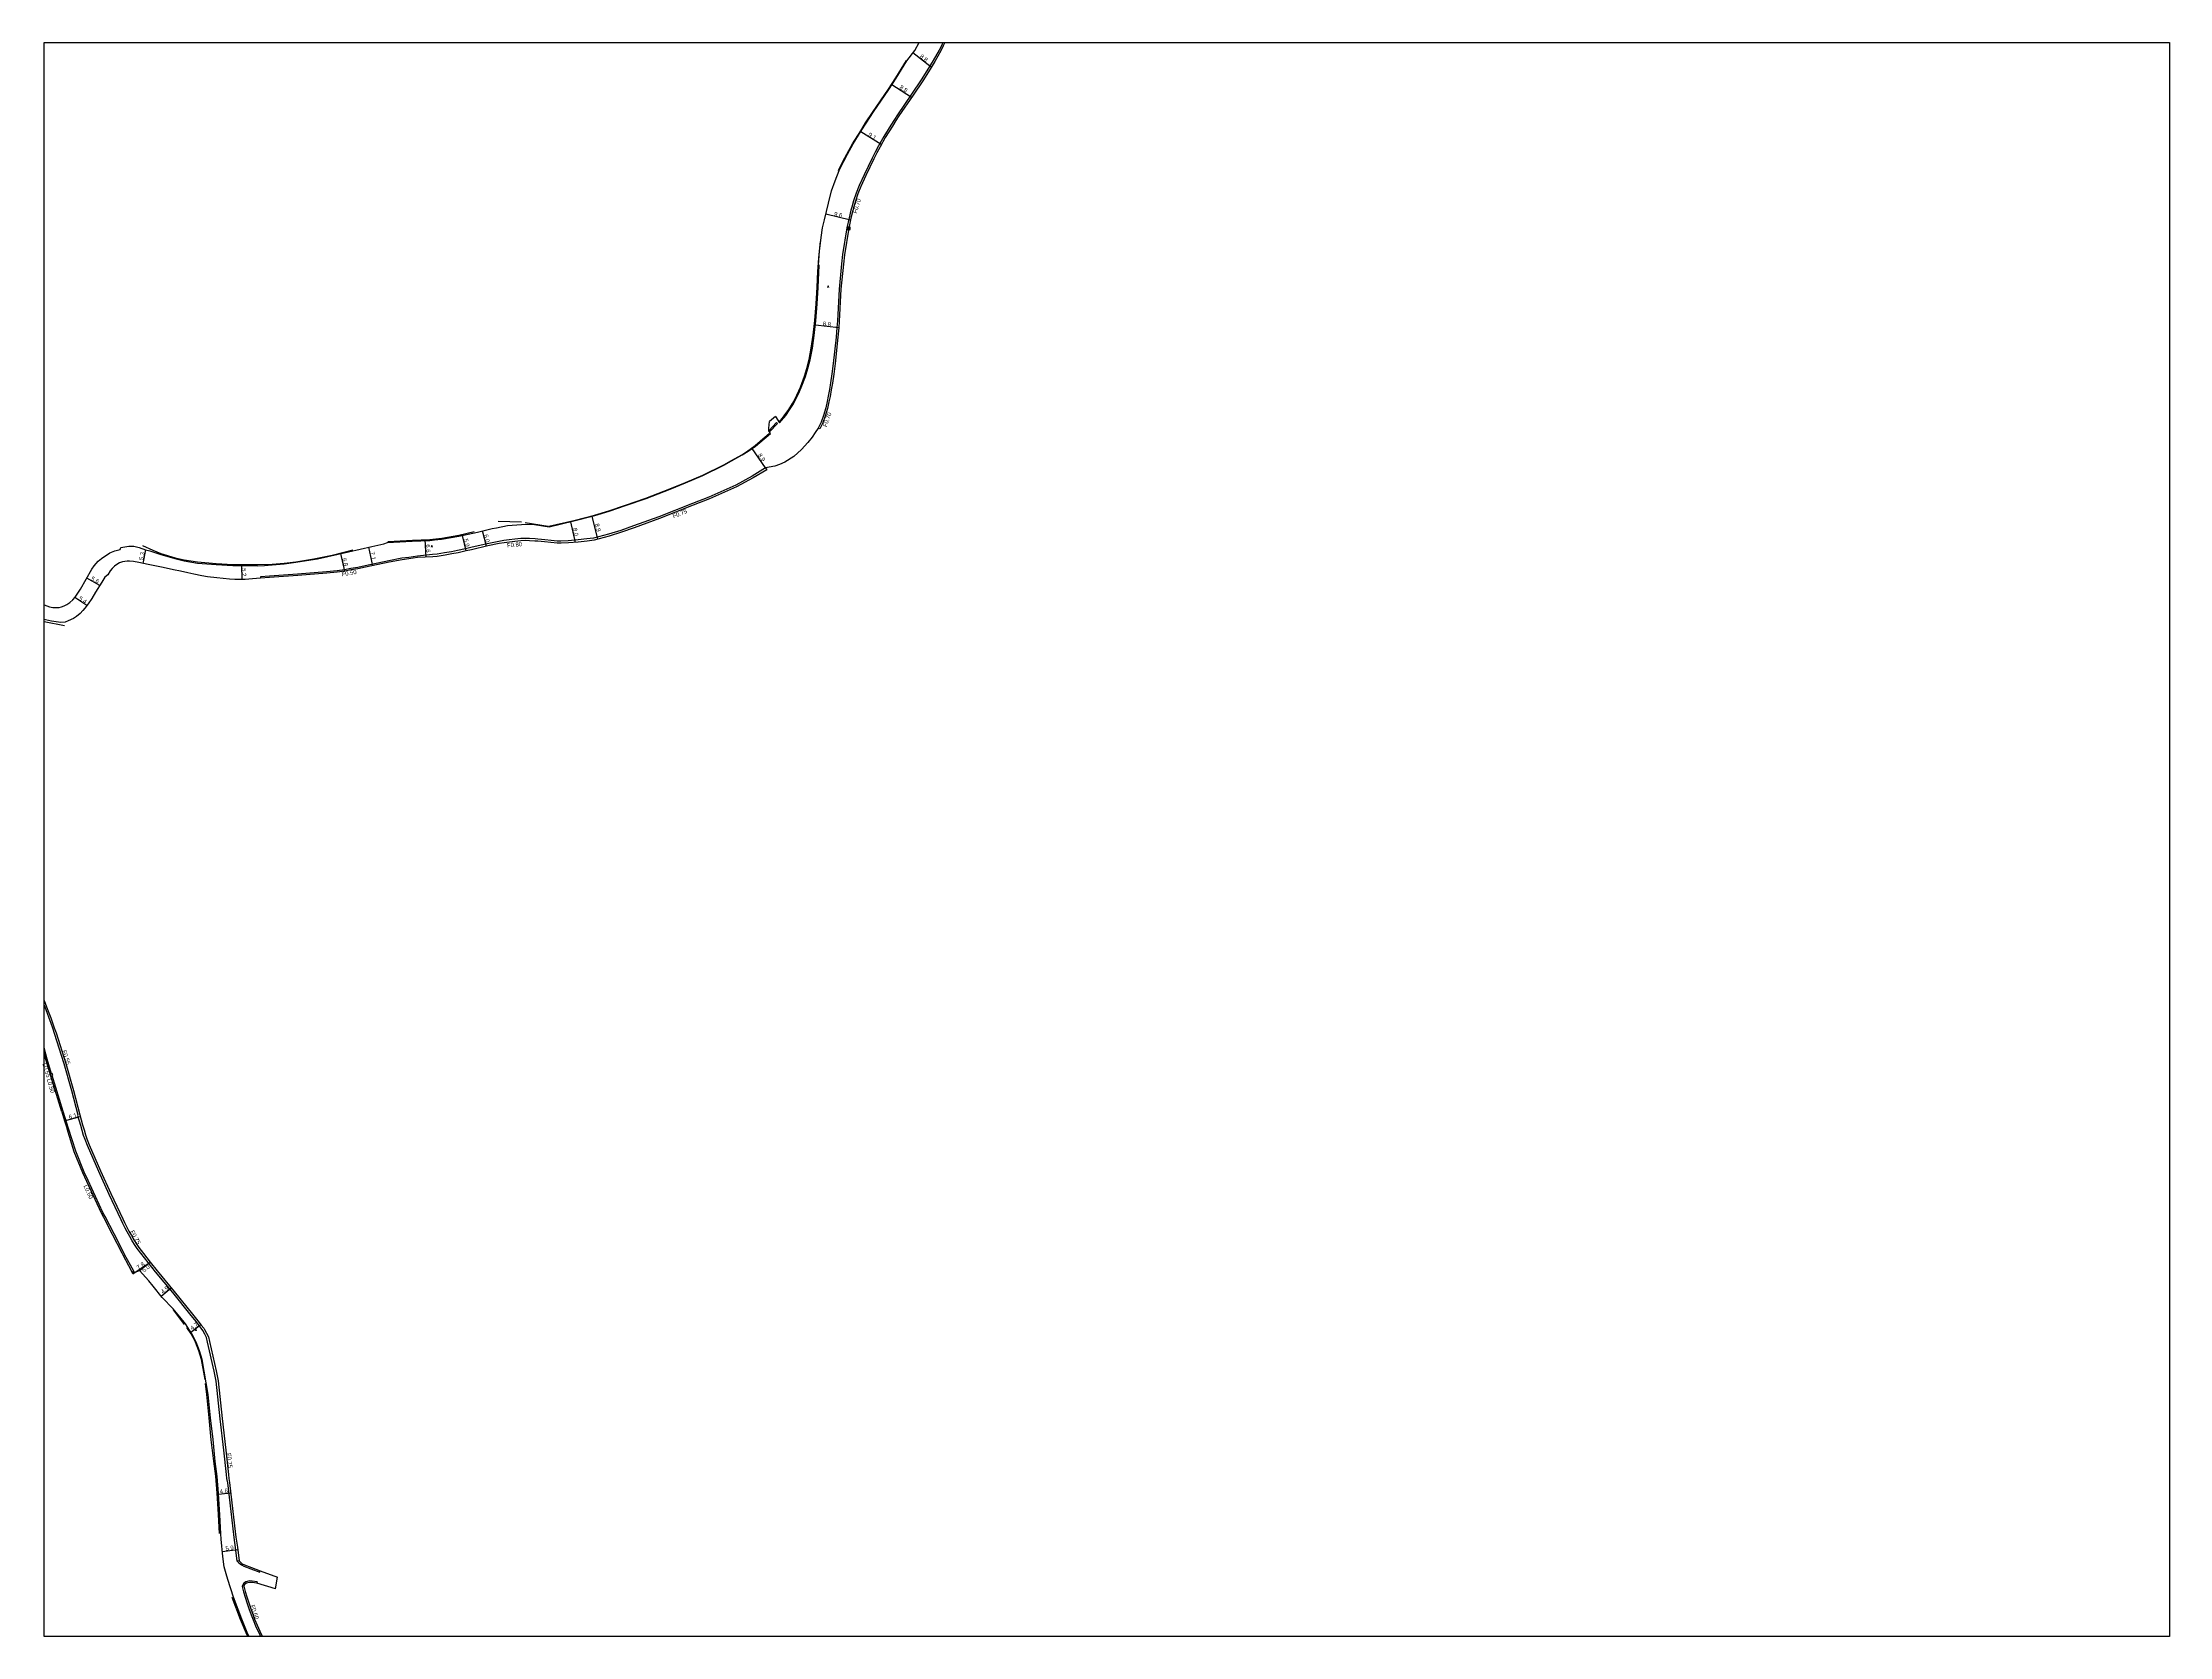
# Model space of a CAD drawing. Header units: metres. Extents: x -16001 to -12000, y -96000 to -93000.
# Drawn here: x -16001 to -15200, y -93600 to -93000 of the extents above; entities that cross this region are included whole.
import ezdxf

# ---------------------------------------------------------------- set-up
doc = ezdxf.new("R2010")
doc.units = ezdxf.units.M
doc.header["$LTSCALE"] = 2.5
for name, color, linetype in [('その他', 7, 'Continuous'), ('側溝・桝', 7, 'Continuous'), ('図郭', 7, 'Continuous'), ('幅員', 7, 'Continuous'), ('歩道・分離帯・安全施設', 7, 'Continuous'), ('舗装', 7, 'Continuous'), ('道路', 7, 'Continuous')]:
    doc.layers.add(name, color=color, linetype=linetype)
doc.styles.get("Standard").update_dxf_attribs({"font": ''})
doc.styles.add('YOKO_DECO', font='txt.shx', dxfattribs={"bigfont": 'extfont.shx'})
doc.styles.get('Standard').set_extended_font_data('@MS PGothic')

# ---------------------------------------------------------------- blocks, each defined once
blk = doc.blocks.new('910910')
blk.add_lwpolyline([(1, -1), (1, 1), (-1, 1), (-1, -1)], close=True)
for points in [[(-0.8, 0.8), (0.8, -0.8)], [(-0.8, -0.8), (0.8, 0.8)]]:
    blk.add_lwpolyline(points)

msp = doc.modelspace()

# ---------------------------------------------------------------- linework, layer by layer
at = {"layer": '側溝・桝'}
for points in [[(-15661.71, -93000), (-15662.16, -93000.97), (-15663.14, -93002.84), (-15665.35, -93006.78), (-15667.69, -93010.62), (-15669.83, -93014.02), (-15673.48, -93019.45), (-15678.84, -93027.24), (-15679.96, -93028.93), (-15681.3, -93031.07), (-15683.97, -93035.41), (-15685.96, -93038.92), (-15687.14, -93041.21), (-15688.29, -93043.47), (-15691.38, -93049.78), (-15693.27, -93053.87), (-15694.36, -93056.74), (-15695.29, -93059.53), (-15696.03, -93061.98), (-15696.3, -93063.06), (-15696.99, -93065.93), (-15697.8, -93069.79), (-15699.43, -93079.77), (-15699.81, -93083.32), (-15700.79, -93092.8), (-15701.37, -93104.81), (-15701.59, -93107.3), (-15701.9, -93110.85), (-15702.95, -93120.76), (-15703.46, -93124.72), (-15703.99, -93128.14), (-15704.43, -93130.64), (-15704.85, -93133.14), (-15705.28, -93135.12), (-15705.75, -93137.57), (-15706.63, -93140.4), (-15707.52, -93142.85), (-15708.66, -93145.17)], [(-15727.2, -93146.13), (-15724.34, -93143.05), (-15724.02, -93143.35)], [(-15724.02, -93143.35), (-15726.98, -93146.53)], [(-15728.43, -93160.15), (-15733.54, -93163.26), (-15739.69, -93166.61), (-15749.85, -93171.08), (-15755.99, -93173.46), (-15768.59, -93178.49), (-15778.12, -93181.97), (-15782.94, -93183.63), (-15787.52, -93185.04), (-15793.18, -93186.51)], [(-15812.84, -93187.04), (-15814.15, -93186.91), (-15815.22, -93186.82), (-15817.28, -93186.72), (-15819.01, -93186.69), (-15820.59, -93186.75), (-15822.85, -93186.97), (-15824.93, -93187.21), (-15826.95, -93187.5), (-15828.82, -93187.81), (-15833.19, -93188.68), (-15839.34, -93190.14), (-15841.37, -93190.54), (-15844.37, -93191.24), (-15846.64, -93191.68), (-15849.25, -93192.12), (-15852.12, -93192.6), (-15853.82, -93192.78), (-15859.49, -93193.37), (-15862.74, -93193.81), (-15865.31, -93194.16), (-15870.21, -93195.08), (-15879.17, -93196.97), (-15881.99, -93197.55), (-15884.54, -93198.02), (-15886.91, -93198.44), (-15889.75, -93198.84), (-15893.67, -93199.22), (-15904.58, -93200.07), (-15915.19, -93200.91), (-15918.6, -93201.13), (-15918.56, -93201.65)], [(-15793.18, -93186.51), (-15795.75, -93186.88), (-15799.02, -93187.21), (-15802.74, -93187.56), (-15805.46, -93187.68), (-15806.85, -93187.66), (-15809.16, -93187.42), (-15811.58, -93187.16), (-15812.84, -93187.04)], [(-15926.57, -93571.58), (-15927.31, -93571.63), (-15928, -93566.47), (-15928.52, -93562.69), (-15929.65, -93553), (-15930.92, -93542.14), (-15931.22, -93540.6), (-15931.36, -93539.05), (-15932.39, -93529.93), (-15933.69, -93518.03), (-15935.26, -93503.91), (-15935.97, -93500.18), (-15938.46, -93489.18), (-15938.9, -93487.47), (-15939.5, -93486.17), (-15940.23, -93484.84), (-15940.51, -93484.45), (-15941.42, -93483.31), (-15942.68, -93481.61), (-15944.69, -93479.17), (-15951.6, -93470.58), (-15958.13, -93462.71), (-15964.96, -93454), (-15965.69, -93452.85), (-15966.85, -93451.11), (-15967.79, -93449.43), (-15968.8, -93447.74), (-15969.54, -93446.27), (-15970.4, -93444.49), (-15971.07, -93443.13), (-15975.54, -93433.6), (-15979.46, -93425.01), (-15983.72, -93415.23), (-15984.62, -93412.94), (-15985.14, -93411.42), (-15985.69, -93409.54), (-15986.25, -93407.61), (-15987.27, -93404.05), (-15987.19, -93403.83), (-15989.55, -93394.58), (-15992.45, -93384.43), (-15996.07, -93373.01), (-15996.74, -93371.07), (-15997.38, -93369.21), (-15998.08, -93367.31), (-15998.74, -93365.46), (-15999.63, -93363.14), (-16000, -93362.2)], [(-15997.21, -93388.18), (-15998.84, -93382.68), (-16000, -93378.41)], [(-15992.8, -93402.39), (-15997.04, -93388.9)], [(-15990.8, -93408.73), (-15992.8, -93402.39)], [(-15966.26, -93462.52), (-15967.51, -93460.25), (-15969.74, -93456.16), (-15970.09, -93455.37), (-15973.71, -93448.43), (-15977.06, -93441.94), (-15977.89, -93440.4), (-15983.39, -93428.38), (-15984.89, -93425.19), (-15988.09, -93417.36), (-15990.8, -93408.73)], [(-15927.31, -93571.63), (-15926.7, -93572.23), (-15926.21, -93572.68), (-15925.71, -93573.06), (-15924.79, -93573.57), (-15922.16, -93574.59), (-15918.87, -93575.84)], [(-15918.87, -93575.84), (-15918.73, -93575.3)], [(-15919.82, -93579.45), (-15921.7, -93579.2), (-15922.76, -93579.1), (-15923.53, -93579.25), (-15924.14, -93579.43), (-15924.86, -93579.99), (-15925.18, -93580.53), (-15925.46, -93581.05), (-15925.43, -93581.19)], [(-15924.83, -93581.04), (-15925.43, -93581.19), (-15924.91, -93583.22), (-15924.3, -93585.21), (-15923.55, -93587.6), (-15922.91, -93589.45), (-15922.07, -93591.83), (-15921.39, -93593.68), (-15920.44, -93595.95), (-15918.86, -93599.38), (-15918.55, -93600)], [(-15919.82, -93579.45), (-15919.96, -93579.99)]]:
    msp.add_lwpolyline(points, dxfattribs=at)
for points in [[(-15997.51, -93389.06), (-15996.76, -93388.8), (-15997, -93388.11), (-15997.72, -93388.36)], [(-15966.6, -93463.49), (-15966.91, -93462.83), (-15966.26, -93462.52), (-15965.94, -93463.17)]]:
    msp.add_lwpolyline(points, close=True, dxfattribs=at)
at = {"layer": '図郭'}
msp.add_lwpolyline([(-16000, -93000), (-15200, -93000), (-15200, -93600), (-16000, -93600)], close=True, dxfattribs=at)
at = {"layer": '幅員'}
for points in [[(-15666.09, -93009.31), (-15672.98, -93003.9)], [(-15673.52, -93020.71), (-15680.86, -93015.87)], [(-15684.88, -93038.4), (-15692.61, -93033.57)], [(-15696.49, -93066.86), (-15705.8, -93064.6)], [(-15700.9, -93107.36), (-15709.69, -93106.39)], [(-15728.43, -93160.15), (-15733.46, -93152.79)], [(-15801.94, -93180.36), (-15800.13, -93188.14)], [(-15791.53, -93186.91), (-15793.77, -93178.29)], [(-15961.8, -93190.9), (-15962.8, -93196.06)], [(-15877.94, -93189.95), (-15876.47, -93196.94)], [(-15856.23, -93193.72), (-15856.55, -93187.09)], [(-15841.2, -93191.34), (-15842.5, -93185.54)], [(-15833.52, -93189.6), (-15835.01, -93183.8)], [(-15925.67, -93196.9), (-15925.61, -93202.11)], [(-15886.83, -93198.96), (-15888.31, -93192.34)], [(-15979.1, -93204.41), (-15983.96, -93201.68)], [(-15983.97, -93211.94), (-15988.44, -93208.93)], [(-15992.33, -93405.95), (-15986.47, -93404.23)], [(-15966.6, -93463.49), (-15960.13, -93459.12)], [(-15964.06, -93462.21), (-15960.13, -93459.12)], [(-15955.99, -93471.87), (-15952.19, -93468.72)], [(-15944.8, -93485.41), (-15941.03, -93482.6)], [(-15934.34, -93546.43), (-15929.74, -93545.89)], [(-15932.96, -93568), (-15927.15, -93567.22)]]:
    msp.add_lwpolyline(points, dxfattribs=at)
at = {"layer": '歩道・分離帯・安全施設'}
for points in [[(-15700.97, -93048.13), (-15699.26, -93044.58), (-15697.82, -93041.97), (-15695.69, -93038.12), (-15692.64, -93033.22), (-15690.85, -93030.27), (-15687.96, -93025.98), (-15685.22, -93021.95), (-15682.18, -93017.56), (-15679.39, -93013.32), (-15675.46, -93006.8)], [(-15723.26, -93142.74), (-15721.76, -93140.88), (-15721.14, -93140.11), (-15719.69, -93138.16), (-15718.31, -93135.87), (-15717.35, -93134.09), (-15715.36, -93129.72), (-15713.84, -93125.56), (-15712.94, -93122.72), (-15712.02, -93119.33), (-15711.24, -93115.05), (-15710.53, -93110.17), (-15709.86, -93104.68), (-15709.37, -93098.42), (-15709.03, -93092.12), (-15708.78, -93086.13), (-15708.46, -93081.12), (-15708.2, -93078.53), (-15707.79, -93074.94)], [(-15737.38, -93155.14), (-15735.13, -93153.67), (-15732.39, -93151.65), (-15729.45, -93149.16), (-15727.13, -93147.12)], [(-15810, -93182.01), (-15800.65, -93179.9), (-15792.81, -93177.9), (-15787.4, -93176.26), (-15781.21, -93174.18), (-15773.47, -93171.5), (-15764.46, -93167.99), (-15758.62, -93165.65), (-15752.12, -93162.82), (-15744.21, -93159.02), (-15741.31, -93157.39), (-15737.38, -93155.14)], [(-15829.05, -93180.13), (-15820.27, -93180.44)], [(-15818.96, -93180.7), (-15810.25, -93182.02)], [(-15963.03, -93189.28), (-15959.12, -93191.12), (-15956.12, -93192.35), (-15950.69, -93193.94), (-15947.33, -93194.71), (-15942.23, -93195.51), (-15935.25, -93196.1), (-15928.94, -93196.44), (-15919.64, -93196.53), (-15914.17, -93196.39), (-15909.62, -93196.02), (-15905.28, -93195.48), (-15898.47, -93194.35), (-15891.62, -93192.98), (-15883.82, -93190.99)], [(-15870.67, -93187.85), (-15861.41, -93187.33), (-15854.82, -93187.01), (-15850.36, -93186.59), (-15843.86, -93185.47), (-15838.16, -93184.06)], [(-16000, -93217.96), (-15992.3, -93219.44)], [(-15947.14, -93482.53), (-15951.3, -93477.03)], [(-15939.35, -93503.24), (-15940.81, -93495.76), (-15941.8, -93492.49), (-15943.03, -93489.23), (-15943.9, -93487.43), (-15944.7, -93486.06), (-15946.26, -93483.76)], [(-15933.96, -93561.26), (-15934.37, -93554.15), (-15934.83, -93546.1), (-15935.38, -93539.67), (-15936.12, -93534.07), (-15937.14, -93525.93), (-15937.83, -93517.7), (-15938.71, -93508.87), (-15939.26, -93504.84)], [(-15923.32, -93600), (-15923.96, -93598.66), (-15926.05, -93593.62), (-15929.22, -93585.29)]]:
    msp.add_lwpolyline(points, dxfattribs=at)
at = {"layer": '道路'}
for points in [[(-15660.95, -93000), (-15661.55, -93001.28), (-15662.54, -93003.16), (-15664.76, -93007.13), (-15667.11, -93010.98), (-15669.26, -93014.39), (-15672.91, -93019.83), (-15678.27, -93027.62), (-15679.39, -93029.3), (-15680.72, -93031.43), (-15683.38, -93035.76), (-15685.36, -93039.24), (-15686.53, -93041.52), (-15687.68, -93043.77), (-15690.76, -93050.07), (-15692.64, -93054.13), (-15693.71, -93056.97), (-15694.64, -93059.74), (-15695.37, -93062.16), (-15695.64, -93063.22), (-15696.32, -93066.08), (-15697.13, -93069.91), (-15698.75, -93079.86), (-15699.13, -93083.39), (-15700.11, -93092.85), (-15700.69, -93104.86), (-15700.9, -93107.36), (-15701.22, -93110.92), (-15702.27, -93120.84), (-15702.78, -93124.82), (-15703.31, -93128.25), (-15703.76, -93130.76), (-15704.18, -93133.27), (-15704.61, -93135.26), (-15705.09, -93137.74), (-15705.99, -93140.62), (-15706.89, -93143.12), (-15708.05, -93145.47), (-15708.66, -93145.17), (-15709.78, -93146.76), (-15710.91, -93148.56), (-15712.56, -93150.51), (-15714.88, -93153.13), (-15717.75, -93155.77), (-15721.24, -93157.97), (-15723.17, -93158.9), (-15724.95, -93159.52), (-15728.43, -93160.15), (-15728.03, -93160.8)], [(-15724.66, -93140.72), (-15723.15, -93143.13), (-15720.86, -93140.39), (-15719.4, -93138.32), (-15717.96, -93136.03), (-15717.01, -93134.22), (-15715.66, -93131.39), (-15715.01, -93129.85), (-15713.48, -93125.66), (-15712.56, -93122.67), (-15711.68, -93119.42), (-15710.83, -93115.09), (-15710.12, -93110.22), (-15709.51, -93104.75), (-15708.98, -93098.4), (-15708.68, -93092.19), (-15708.3, -93083.79), (-15708.55, -93083.82), (-15708.14, -93078.53), (-15707.55, -93073.37), (-15707.03, -93069.79), (-15706.33, -93066.79), (-15704.8, -93060.5), (-15703.57, -93055.85), (-15702.28, -93052.09), (-15700.76, -93048.17), (-15699.04, -93044.62), (-15697.6, -93042.01), (-15695.47, -93038.15), (-15692.42, -93033.26), (-15690.63, -93030.3), (-15687.8, -93026.08), (-15682.03, -93017.64), (-15679.24, -93013.39), (-15675.31, -93006.87), (-15672.25, -93002.97), (-15670.66, -93000)], [(-15737.25, -93155.26), (-15735, -93153.85), (-15732.23, -93151.95), (-15726.64, -93147.19), (-15727.2, -93146.13), (-15727.23, -93145.22), (-15726.92, -93142.62)], [(-15724.66, -93140.72), (-15726.92, -93142.62)], [(-15809.91, -93182.3), (-15800.62, -93180.03), (-15792.77, -93178.04), (-15787.35, -93176.39), (-15781.17, -93174.32), (-15773.42, -93171.64), (-15764.4, -93168.12), (-15758.56, -93165.78), (-15752.06, -93162.94), (-15744.14, -93159.15), (-15741.24, -93157.52), (-15737.25, -93155.26)], [(-15728.03, -93160.8), (-15733.16, -93163.91), (-15739.36, -93167.28), (-15749.56, -93171.77), (-15755.71, -93174.16), (-15768.32, -93179.2), (-15777.86, -93182.68), (-15782.7, -93184.34), (-15787.31, -93185.77), (-15793.02, -93187.32), (-15795.65, -93187.69), (-15798.94, -93188.03), (-15802.69, -93188.38), (-15805.45, -93188.5), (-15806.9, -93188.48), (-15809.25, -93188.23), (-15811.66, -93187.98), (-15812.92, -93187.86)], [(-15986.32, -93205.78), (-15984.15, -93202.01), (-15982.05, -93198.28), (-15981.14, -93197.02), (-15979.66, -93195.28), (-15978.44, -93194.17), (-15975.3, -93192.06), (-15973.4, -93191.35), (-15971.36, -93190.82), (-15971.16, -93190.09), (-15968.16, -93189.53), (-15966.21, -93189.61), (-15964.18, -93190.11), (-15961.8, -93190.9), (-15960.26, -93191.4), (-15956.11, -93192.78), (-15950.83, -93194.21), (-15947.33, -93195.14), (-15942.23, -93195.94), (-15935.25, -93196.52), (-15928.93, -93196.87), (-15919.63, -93196.96), (-15917.11, -93196.85), (-15914.18, -93196.56), (-15909.61, -93196.2), (-15905.26, -93195.61), (-15897.07, -93194.3), (-15885.38, -93191.69), (-15876.72, -93189.66), (-15872.2, -93188.66), (-15870.7, -93188.23), (-15861.43, -93187.71), (-15854.85, -93187.39), (-15853.12, -93187.23), (-15850.39, -93186.97), (-15843.89, -93185.85), (-15836.87, -93184.28), (-15832.9, -93183.26), (-15831.36, -93182.87), (-15829.77, -93182.71), (-15825.57, -93181.85), (-15822.03, -93181.6), (-15818.59, -93181.27), (-15815.4, -93181.42), (-15809.91, -93182.3)], [(-15812.92, -93187.86), (-15814.23, -93187.73), (-15815.27, -93187.64), (-15817.31, -93187.55), (-15819, -93187.51), (-15820.53, -93187.57), (-15822.77, -93187.79), (-15824.82, -93188.02), (-15826.82, -93188.31), (-15828.67, -93188.62), (-15833.01, -93189.48), (-15839.16, -93190.94), (-15841.2, -93191.34), (-15844.2, -93192.05), (-15846.49, -93192.49), (-15849.11, -93192.94), (-15852.01, -93193.41), (-15853.73, -93193.59), (-15859.43, -93193.89), (-15862.67, -93194.33), (-15865.23, -93194.68), (-15870.11, -93195.59), (-15879.07, -93197.48), (-15881.89, -93198.07), (-15884.45, -93198.54), (-15886.83, -93198.96), (-15889.69, -93199.36), (-15893.62, -93199.74), (-15904.54, -93200.59), (-15915.15, -93201.43), (-15918.56, -93201.65), (-15921.54, -93201.85), (-15924.36, -93202.09), (-15926.41, -93202.12), (-15928.28, -93202.08), (-15930.19, -93201.98), (-15932.6, -93201.81), (-15935.03, -93201.56), (-15938.53, -93201.08), (-15940.59, -93200.72), (-15943.63, -93200.08), (-15945.97, -93199.59), (-15948.7, -93199.03), (-15951.33, -93198.45), (-15955.16, -93197.65), (-15960.81, -93196.44), (-15964.34, -93195.76), (-15966.32, -93195.38), (-15967.83, -93195.21), (-15968.77, -93195.25), (-15969.68, -93195.34), (-15970.54, -93195.51), (-15971.65, -93195.9), (-15972.63, -93196.46), (-15973.56, -93197.16), (-15974.45, -93197.97), (-15975.13, -93198.82), (-15976.04, -93200.38), (-15977.1, -93201.22), (-15978.27, -93203.11), (-15980.64, -93206.84), (-15982.08, -93209.31), (-15983.49, -93211.31), (-15984.69, -93212.9), (-15985.46, -93213.83), (-15986.5, -93214.97), (-15987.79, -93216.02), (-15989, -93216.75), (-15991.02, -93217.72), (-15992.11, -93218.13), (-15993.67, -93218.26), (-15997.28, -93217.76), (-15999.51, -93217.34), (-16000, -93217.24)], [(-16000, -93211.67), (-15998.03, -93212.37), (-15996.71, -93212.64), (-15995.54, -93212.71), (-15994.4, -93212.66), (-15993.45, -93212.45), (-15992.42, -93212.03), (-15991.52, -93211.56), (-15990.28, -93210.79), (-15989.18, -93209.78), (-15988.35, -93208.79), (-15986.32, -93205.78)], [(-16000, -93360.63), (-15999.09, -93362.93), (-15998.2, -93365.26), (-15997.54, -93367.12), (-15996.84, -93369.02), (-15996.19, -93370.88), (-15995.53, -93372.83), (-15991.9, -93384.27), (-15988.99, -93394.43), (-15986.63, -93403.69), (-15985.55, -93407.4), (-15984.98, -93409.33), (-15984.44, -93411.2), (-15983.93, -93412.68), (-15983.04, -93414.95), (-15978.79, -93424.71), (-15974.88, -93433.29), (-15970.41, -93442.81), (-15969.74, -93444.17), (-15968.88, -93445.94), (-15968.16, -93447.39), (-15967.16, -93449.07), (-15966.22, -93450.72), (-15965.07, -93452.45), (-15964.36, -93453.58), (-15962.59, -93455.83)], [(-15997.51, -93389.06), (-15999.35, -93382.83), (-16000, -93380.46)], [(-15993.34, -93402.56), (-15997.51, -93389.06)], [(-15993.34, -93402.56), (-15992.33, -93405.95), (-15991.38, -93408.92)], [(-15965.94, -93463.17), (-15966.6, -93463.49), (-15966.91, -93462.83), (-15968.15, -93460.48), (-15970.28, -93456.46), (-15970.63, -93455.67), (-15974.25, -93448.73), (-15977.6, -93442.24), (-15978.43, -93440.71), (-15983.93, -93428.69), (-15985.44, -93425.49), (-15988.72, -93417.57), (-15991.38, -93408.92)], [(-15964.06, -93462.21), (-15965.94, -93463.17)], [(-15960.57, -93466.19), (-15964.06, -93462.21)], [(-15962.59, -93455.83), (-15960.13, -93459.12), (-15957.5, -93462.33)], [(-15957.5, -93462.33), (-15951.03, -93470.12), (-15944.12, -93478.7), (-15942.1, -93481.16), (-15940.84, -93482.86), (-15939.92, -93484), (-15939.61, -93484.45), (-15938.84, -93485.83), (-15938.2, -93487.22), (-15937.75, -93489), (-15935.25, -93500.03), (-15934.53, -93503.8), (-15932.96, -93517.95), (-15931.65, -93529.85), (-15930.62, -93538.98), (-15930.49, -93540.49), (-15930.19, -93542.03), (-15928.92, -93552.92), (-15927.79, -93562.6), (-15927.27, -93566.37), (-15926.57, -93571.58), (-15926.32, -93571.83), (-15925.85, -93572.26), (-15925.41, -93572.6), (-15924.55, -93573.06), (-15921.96, -93574.07), (-15918.73, -93575.3)], [(-15922.85, -93600), (-15923.54, -93598.56), (-15925.63, -93593.52), (-15928.79, -93585.2), (-15930.89, -93578.57), (-15931.51, -93576.48), (-15932.25, -93573.8), (-15932.78, -93569.9), (-15933.4, -93563.43), (-15933.48, -93561.33), (-15933.89, -93554.22), (-15934.35, -93546.17), (-15934.9, -93539.74), (-15935.64, -93534.14), (-15936.4, -93525.92), (-15937.35, -93517.76), (-15938.24, -93508.94), (-15940.51, -93495.73), (-15941.5, -93492.46), (-15942.73, -93489.2), (-15943.6, -93487.4), (-15944.39, -93486.03), (-15946.85, -93482.29), (-15948.9, -93479.66), (-15951.42, -93476.67), (-15955.59, -93472.37), (-15958.92, -93468.18), (-15960.57, -93466.19)], [(-15918.73, -93575.3), (-15912.17, -93577.69)], [(-15919.96, -93579.99), (-15921.76, -93579.74), (-15922.73, -93579.65), (-15923.39, -93579.79), (-15923.89, -93579.93), (-15924.44, -93580.36), (-15924.7, -93580.8), (-15924.83, -93581.04), (-15924.31, -93583.05), (-15923.71, -93585.02), (-15922.96, -93587.4), (-15922.33, -93589.24), (-15921.49, -93591.62), (-15920.81, -93593.45), (-15919.87, -93595.7), (-15918.3, -93599.1), (-15917.85, -93600)], [(-15912.93, -93582.01), (-15919.96, -93579.99)]]:
    msp.add_lwpolyline(points, dxfattribs=at)
at = {"layer": '道路', "flags": 128}
msp.add_lwpolyline([(-15912.93, -93582.01), (-15912.17, -93577.69)], dxfattribs=at)

# ---------------------------------------------------------------- block references
at = {"layer": 'その他', "xscale": 0.5, "yscale": 0.5, "zscale": 0.5}
msp.add_blockref('910910', (-15697.13, -93069.94, 311), dxfattribs=at)

# ---------------------------------------------------------------- texts
at = {"layer": '側溝・桝'}
for s, rotation, p in [('F0.70', 73, (-15694.16, -93064.45)), ('F0.70', 71, (-15705.44, -93144.88)), ('F0.75', 22, (-15763.06, -93179.12)), ('F0.80', 5, (-15825.69, -93190.06)), ('F0.50', 9, (-15887.89, -93200.92)), ('F0.55', 288, (-15993.29, -93379.55)), ('L0.55', 286, (-16000.66, -93384.4)), ('L0.50', 287, (-15999.04, -93390.29)), ('L0.60', 295, (-15985.24, -93430.45)), ('F0.75', 299, (-15967.69, -93447.64)), ('F0.75', 276, (-15931.27, -93531.06)), ('F0.60', 289, (-15922.39, -93588.4))]:
    msp.add_text(s, height=1.6, rotation=rotation, dxfattribs=at).set_placement(p)
at = {"layer": '幅員'}
for s, rotation, p in [('8.8', 322, (-15670.59, -93005.53)), ('8.8', 327, (-15678.22, -93017.24)), ('9.1', 328, (-15690, -93035.12)), ('9.6', 346, (-15702.81, -93065.19)), ('8.8', 354, (-15706.99, -93106.58)), ('8.9', 304, (-15731.42, -93155.35)), ('8.0', 283.06363, (-15801.08, -93182.92)), ('8.9', 284.53915, (-15792.73, -93181.3)), ('6.6', 273, (-15856.35, -93188.94)), ('5.9', 283, (-15842.08, -93186.95)), ('6.0', 284, (-15834.5, -93185.35)), ('5.3', 79, (-15962.74, -93194.97)), ('5.2', 271, (-15925.59, -93197.88)), ('6.8', 283, (-15887.81, -93194.25)), ('7.1', 282, (-15877.35, -93191.91)), ('5.6', 331, (-15982.52, -93202.26)), ('5.4', 326, (-15987.19, -93209.63)), ('6.1', 16, (-15990.49, -93405.33)), ('7.8', 34, (-15964.52, -93461.95)), ('5.0', 38, (-15962.45, -93463.06)), ('4.9', 40, (-15955.28, -93471.1)), ('4.7', 39, (-15944.23, -93484.81)), ('4.6', 7, (-15933.83, -93546.27)), ('5.9', 8, (-15931.61, -93567.75))]:
    msp.add_text(s, height=1.6, rotation=rotation, dxfattribs=at).set_placement(p)
at = {"layer": '舗装', "style": 'YOKO_DECO'}
for p in [(-15705.12, -93092.15, 311.31), (-15854.31, -93189.97, 316.6), (-15943.25, -93484.92, 291.34)]:
    msp.add_text('A', height=0.75, dxfattribs=at).set_placement(p)

doc.saveas('drawing.dxf')
